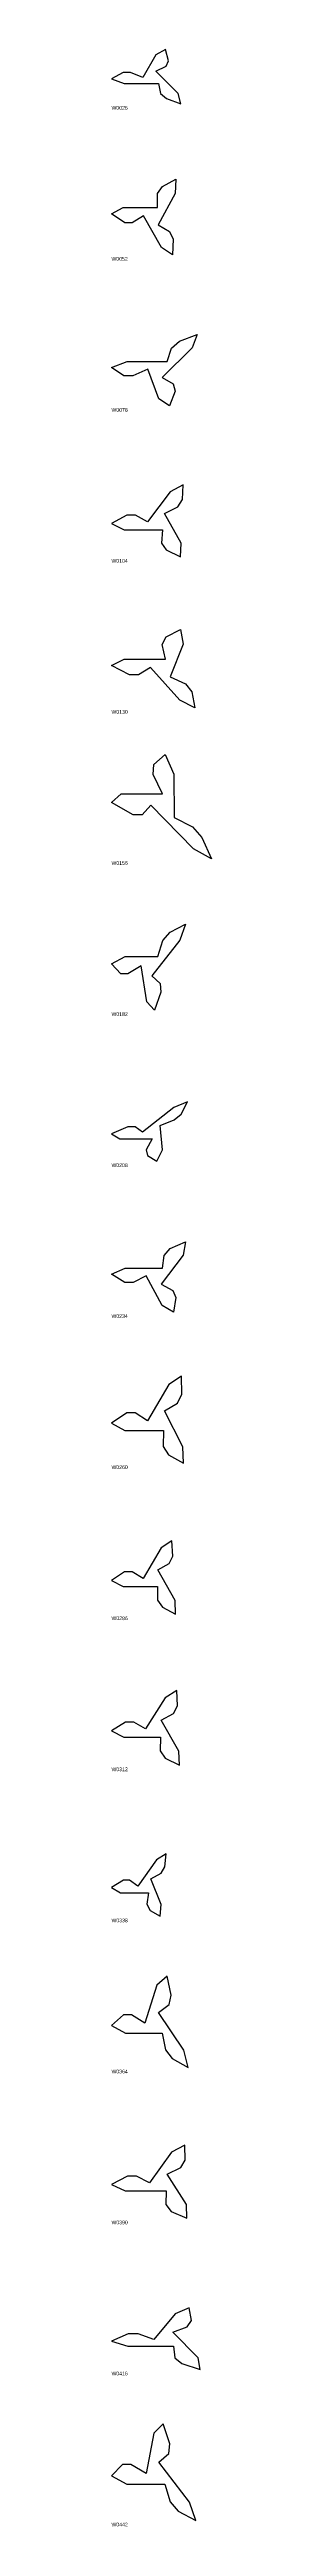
# Model space of a CAD drawing. Header units: millimetres. Extents: x 0 to 2703, y -1633 to 66.
# Drawn here: x 2636 to 2703, y -1633 to 37 of the extents above; entities that cross this region are included whole.
import ezdxf

# ---------------------------------------------------------------- set-up
doc = ezdxf.new("R2010")
doc.units = ezdxf.units.MM

msp = doc.modelspace()

# ---------------------------------------------------------------- linework, layer by layer
at = {"layer": 'RECOVERED_OUTLINES'}
for points in [[(2644.2, 13.7), (2667.1, 13.7), (2668.6, 7), (2672.6, 3.5), (2682.2, 0), (2680.3, 6.9), (2665.5, 22), (2672.3, 25.3), (2673.9, 29), (2671.8, 36.5), (2665.3, 33), (2656.7, 17.7), (2648.4, 21.1), (2643.4, 21.1), (2635.6, 16.8)], [(2643.5, -70), (2666.6, -70), (2666.6, -60.6), (2669.8, -55.7), (2678.8, -50.9), (2678.4, -60.5), (2666.9, -81.5), (2674.6, -86.1), (2677.1, -91.3), (2676.6, -101.8), (2669.3, -96.8), (2657.1, -75.6), (2649.5, -80.3), (2644.5, -80.3), (2635.6, -74.3)], [(2646.2, -173.6), (2673, -173.6), (2676, -164.7), (2681.3, -160.1), (2693.2, -155.5), (2689.7, -164.6), (2669.7, -184.4), (2677.1, -188.8), (2678.3, -193.6), (2674.5, -203.6), (2667.5, -198.9), (2660.1, -178.9), (2649.9, -183.3), (2644, -183.3), (2635.6, -177.7)], [(2644.1, -287.1), (2669.9, -287.1), (2669.1, -296), (2672.3, -300.7), (2681.9, -305.3), (2682.3, -296.2), (2671.2, -276.1), (2680.2, -271.7), (2683.4, -266.8), (2683.8, -256.7), (2675.1, -261.5), (2659.7, -281.7), (2651.7, -277.2), (2646, -277.3), (2635.6, -282.9)], [(2644.1, -374.2), (2671.9, -374.2), (2669.7, -364.4), (2672.4, -359.3), (2682, -354.3), (2683.8, -364.2), (2675, -386.1), (2685.4, -390.9), (2689.6, -396.2), (2691.6, -407.1), (2681.5, -402), (2661.8, -380), (2653.8, -384.9), (2647.7, -384.8), (2635.6, -378.6)], [(2642.2, -465), (2669.8, -465), (2663.5, -452), (2664.1, -445.2), (2671.6, -438.5), (2677.4, -451.7), (2677.8, -480.9), (2690, -487.2), (2696.3, -494.4), (2702.8, -508.9), (2690.7, -502.1), (2662.1, -472.7), (2656.2, -479.2), (2650.1, -479.1), (2635.6, -470.9)], [(2644.7, -574.6), (2666.7, -574.6), (2670.1, -563.9), (2675, -558.3), (2685.3, -552.8), (2681.4, -563.7), (2662.7, -587.6), (2668.3, -592.9), (2668.8, -598.7), (2664.5, -610.7), (2659.3, -605.1), (2655.5, -580.9), (2646.6, -586.3), (2641.8, -586.2), (2635.6, -579.5)], [(2641.2, -697.5), (2663, -697.5), (2658.8, -704.8), (2659.7, -708.7), (2666, -712.5), (2669.9, -705), (2668.4, -688.4), (2677.7, -684.8), (2682.3, -680.8), (2686.6, -672.5), (2677.4, -676.4), (2656.5, -693.1), (2651.4, -689.4), (2646.6, -689.4), (2635.6, -694.1)], [(2644.8, -784.7), (2669.9, -784.7), (2671, -776), (2675.1, -771.4), (2685.4, -766.9), (2683.8, -775.8), (2668.9, -795.4), (2676.7, -799.7), (2678.9, -804.5), (2677.2, -814.2), (2669.7, -809.7), (2658.9, -789.9), (2650.1, -794.3), (2644.6, -794.2), (2635.6, -788.7)], [(2644.5, -894), (2670.6, -894), (2670.4, -904.8), (2673.9, -910.4), (2683.9, -916), (2683.6, -905), (2671.1, -880.7), (2679.9, -875.5), (2682.8, -869.5), (2682.6, -857.4), (2674.1, -863.1), (2659.9, -887.6), (2651.5, -882.1), (2645.8, -882.2), (2635.6, -889)], [(2643.5, -999.2), (2666.5, -999.2), (2666.6, -1008.3), (2669.8, -1013.1), (2678.7, -1017.8), (2678.3, -1008.5), (2666.7, -988), (2674.3, -983.6), (2676.7, -978.6), (2676.2, -968.4), (2668.9, -973.2), (2656.9, -993.8), (2649.4, -989.2), (2644.4, -989.3), (2635.6, -995)], [(2644, -1100.6), (2668.5, -1100.6), (2668.4, -1109.9), (2671.7, -1114.8), (2681.2, -1119.6), (2680.9, -1110.1), (2669, -1089.3), (2677.2, -1084.7), (2679.9, -1079.6), (2679.6, -1069.2), (2671.7, -1074.1), (2658.4, -1095.1), (2650.5, -1090.5), (2645.1, -1090.5), (2635.6, -1096.4)], [(2641.6, -1205.6), (2660.5, -1205.6), (2659.4, -1213.3), (2661.5, -1217.4), (2668.3, -1221.4), (2669, -1213.5), (2662.1, -1196.1), (2668.9, -1192.3), (2671.5, -1188), (2672.4, -1179.3), (2665.8, -1183.4), (2653.3, -1201), (2647.7, -1197.1), (2643.6, -1197.1), (2635.6, -1202)], [(2645.1, -1300.1), (2669.6, -1300.1), (2671.8, -1311.4), (2676.4, -1317.3), (2687, -1323.2), (2684.3, -1311.6), (2667.2, -1286.2), (2674.3, -1280.7), (2675.8, -1274.5), (2672.9, -1261.8), (2666.1, -1267.8), (2658.1, -1293.4), (2649, -1287.7), (2643.7, -1287.7), (2635.6, -1294.9)], [(2644.9, -1406.4), (2672.3, -1406.4), (2672.1, -1415.5), (2675.8, -1420.2), (2686.3, -1424.9), (2686, -1415.6), (2672.9, -1395.2), (2682.1, -1390.7), (2685.1, -1385.7), (2684.8, -1375.5), (2676, -1380.3), (2661.1, -1400.9), (2652.3, -1396.4), (2646.3, -1396.4), (2635.6, -1402.2)], [(2646.6, -1511.1), (2677.3, -1511.1), (2678.1, -1518.8), (2682.9, -1522.8), (2695.2, -1526.7), (2693.8, -1518.9), (2676.7, -1501.7), (2686.5, -1498), (2689.4, -1493.8), (2687.8, -1485.2), (2678.4, -1489.3), (2664.1, -1506.6), (2653.6, -1502.7), (2646.9, -1502.8), (2635.6, -1507.6)], [(2646, -1604), (2671.5, -1604), (2675, -1616), (2680.5, -1622.3), (2692.2, -1628.5), (2688.1, -1616.2), (2667.4, -1589.2), (2674.1, -1583.4), (2674.9, -1576.8), (2670.4, -1563.3), (2664.1, -1569.6), (2658.8, -1596.8), (2648.7, -1590.8), (2643.1, -1590.8), (2635.6, -1598.5)]]:
    msp.add_lwpolyline(points, close=True, dxfattribs=at)

# ---------------------------------------------------------------- texts
at = {"layer": 'NEW_CATALOGUE_LABELS'}
for s, p in [('W0026', (2635.6, -4)), ('W0052', (2635.6, -105.8)), ('W0078', (2635.6, -207.6)), ('W0104', (2635.6, -309.3)), ('W0130', (2635.6, -411.1)), ('W0156', (2635.6, -512.9)), ('W0182', (2635.6, -614.7)), ('W0208', (2635.6, -716.5)), ('W0234', (2635.6, -818.2)), ('W0260', (2635.6, -920)), ('W0286', (2635.6, -1021.8)), ('W0312', (2635.6, -1123.6)), ('W0338', (2635.6, -1225.4)), ('W0364', (2635.6, -1327.2)), ('W0390', (2635.6, -1428.9)), ('W0416', (2635.6, -1530.7)), ('W0442', (2635.6, -1632.5))]:
    msp.add_text(s, height=2.5, dxfattribs=at).set_placement(p)

doc.saveas('drawing.dxf')
